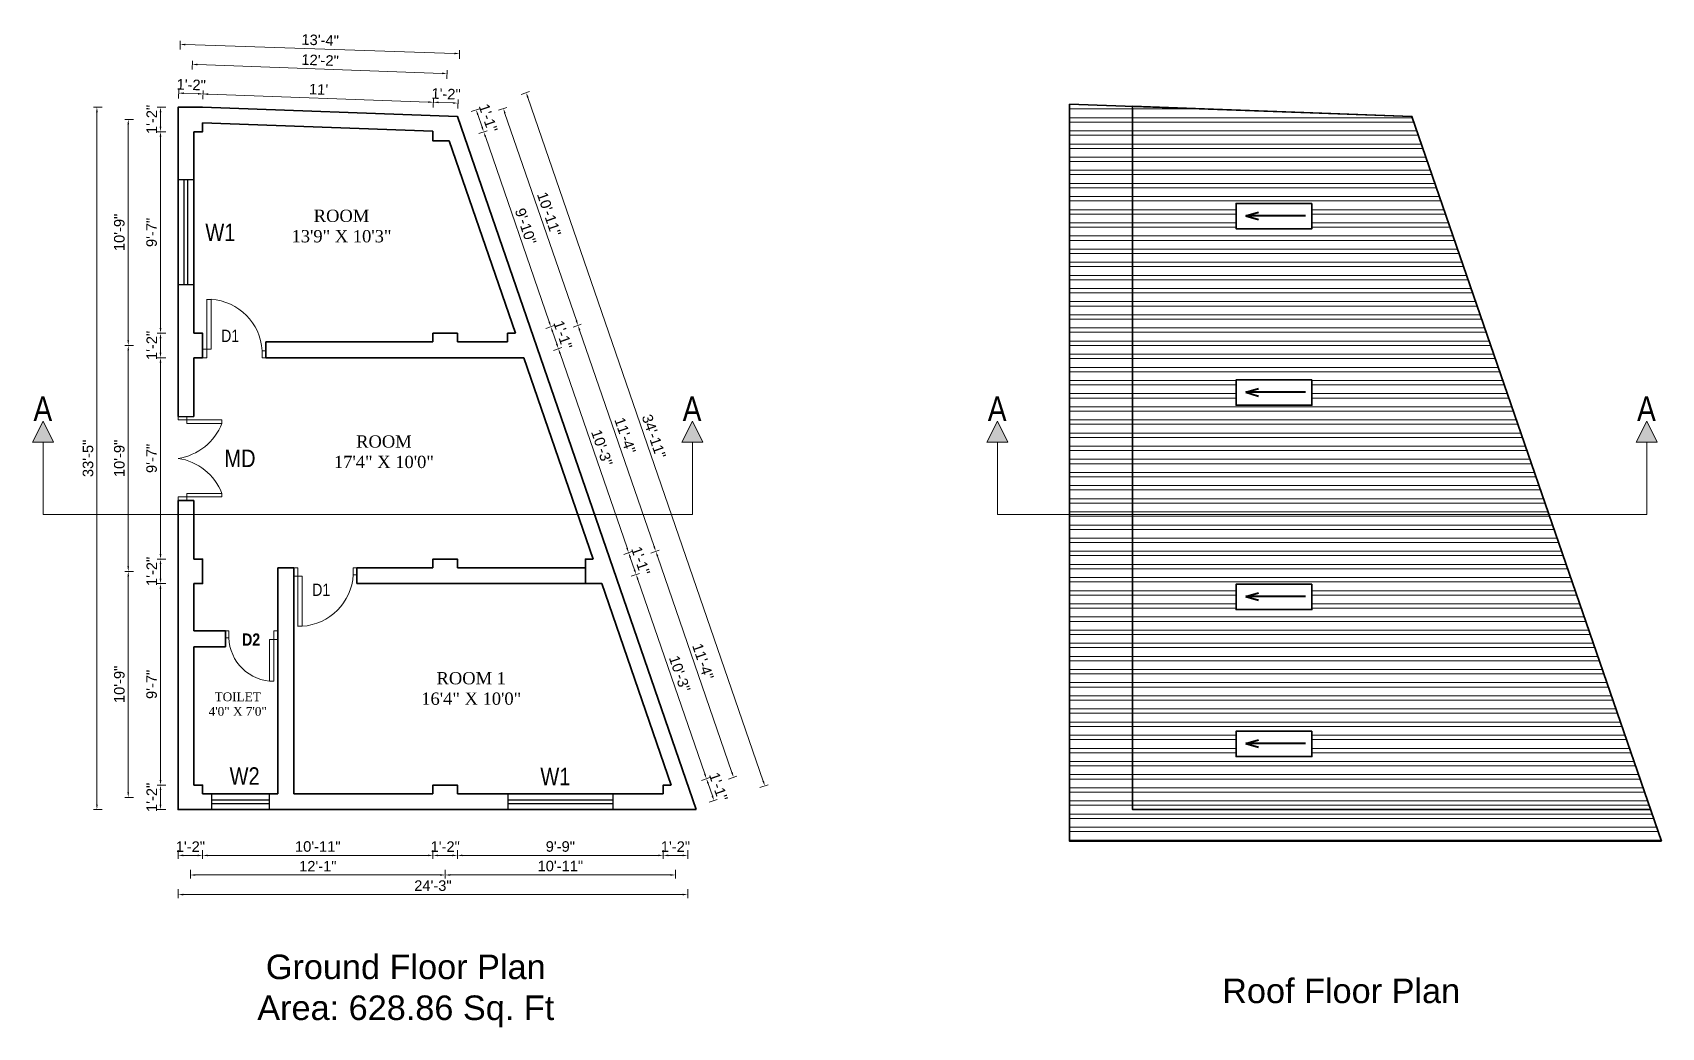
# Model space of a CAD drawing. Header units: inches. Extents: x 352731 to 371558, y -52658 to -39161.
# Drawn here: x 359930 to 360860, y -50459 to -49891 of the extents above; entities that cross this region are included whole.
import ezdxf

# ---------------------------------------------------------------- set-up
doc = ezdxf.new("R2010")
doc.units = ezdxf.units.IN
doc.header["$LTSCALE"] = 2
doc.header["$MEASUREMENT"] = 0
doc.header["$PDMODE"] = 34
doc.layers.get('0').update_dxf_attribs({"linetype": 'CONTINUOUS'})
doc.layers.get('DEFPOINTS').update_dxf_attribs({"color": 141, "linetype": 'CONTINUOUS'})
for name, color, linetype, lineweight in [('DIM_LINE', 173, 'CONTINUOUS', 20), ('dimension', 160, 'CONTINUOUS', 15), ('door', 20, 'CONTINUOUS', 35), ('steps', 253, 'CONTINUOUS', 20), ('WALL - A', 1, 'CONTINUOUS', 40)]:
    doc.layers.add(name, color=color, linetype=linetype, lineweight=lineweight)
doc.styles.add('Lettring Text', font='arial.ttf')
doc.styles.get("Standard").update_dxf_attribs({"font": 'ARIALN.TTF'})
doc.dimstyles.new('Copy of Standard', dxfattribs={"dimtxt": 6, "dimasz": 2.875, "dimexe": 2, "dimexo": 4, "dimgap": 2, "dimtad": 1, "dimdec": 0, "dimrnd": 1, "dimzin": 0, "dimdsep": 46, "dimlunit": 4, "dimtxsty": 'Lettring Text', "dimcen": 0.1, "dimclrd": 7, "dimclre": 7, "dimclrt": 7, "dimazin": 0, "dimtfac": 0.645, "dimtdec": 0, "dimtmove": 1, "dimatfit": 0, "dimfxl": 3, "dimfxlon": 1, "dimtfillclr": 256, "dimtolj": 1, "dimtzin": 0, "dimlwd": -1, "dimlwe": -1, "dimarcsym": 2})
pattern_1 = [(180, (1579.31, 0), (-4e-16, -7.5), []), (180, (1576.81, 2.5), (-4e-16, -7.5), [])]

msp = doc.modelspace()

# ---------------------------------------------------------------- texts
at = {"color": 7, "linetype": 'ByBlock', "lineweight": 5}
for s, insert, char_height, width, attachment_point in [('W1', (360028.17, -50000.45), 10, 44.1664, 1), ('A', (359940.71, -50099.13), 14, 26.5803, 3), ('A', (360311.44, -50099.13), 14, 26.5803, 3), ('A', (360485.69, -50099.13), 14, 26.5803, 3), ('A', (360856.42, -50099.13), 14, 26.5803, 3), ('MD', (360039.03, -50129.43), 10, 44.1664, 1), ('W2', (360042.01, -50310.8), 10, 44.1664, 1), ('W1', (360219.48, -50311.08), 10, 44.1664, 1), ('{\\fArial CE|b0|i0|c238|p34;Ground Floor Plan\\PArea: \\fArial CE|b0|i0|c0|p34;628.86\\fArial CE|b0|i0|c238|p34; Sq. Ft}', (360142.62, -50438.53), 14, 235.547, 5), ('{\\fArial CE|b0|i0|c0|p34;Roof\\fArial CE|b0|i0|c238|p34; Floor Plan}', (360676.76, -50438.53), 14, 235.547, 5)]:
    msp.add_mtext(s, dxfattribs=dict(at, insert=insert, char_height=char_height, width=width, attachment_point=attachment_point))
at = {"layer": 'steps', "color": 7, "ltscale": 0.3, "width": 55.268}
for s, insert, char_height, attachment_point in [('{\\fTimes New Roman|b0|i0|c0|p18;ROOM\\P13\'9" X 10\'3"}', (360105.92, -49992.47), 7, 2), ('{\\fTimes New Roman|b0|i0|c0|p18;ROOM \\P17\'4" X 10\'0"}', (360130.14, -50121.32), 7, 2), ('{\\fTechnic|b1|i0|c2|p2;D2}', (360054.33, -50241.4), 7, 8), ('{\\fTimes New Roman|b0|i0|c0|p18;ROOM 1\\P16\'4" X 10\'0"}', (360180, -50256.45), 7, 2), ('{\\fTimes New Roman|b0|i0|c0|p18;TOILET\\P4\'0" X 7\'0"}', (360046.67, -50268.07), 5, 2)]:
    msp.add_mtext(s, dxfattribs=dict(at, insert=insert, char_height=char_height, attachment_point=attachment_point))
at = {"layer": 'steps', "color": 7, "ltscale": 0.3, "char_height": 7}
for insert, attachment_point in [((360042.34, -50068), 8), ((360094.34, -50205.96), 2)]:
    msp.add_mtext_dynamic_manual_height_columns('{\\W1;D1}', width=18.6213, gutter_width=40, heights=[0], dxfattribs=dict(at, insert=insert, attachment_point=attachment_point))

# ---------------------------------------------------------------- blocks, each defined once
blk = doc.blocks.new('*D711')
at = {"layer": 'DEFPOINTS', "color": 0, "ltscale": 0.5, "transparency": 16777216}
for p in [(360012.93, -49925.92), (360012.64, -49933.97), (360026.64, -49933.97)]:
    blk.add_point(p, dxfattribs=at)
at = {"layer": 'steps', "color": 7, "ltscale": 0.5, "transparency": 16777216}
for p, q in [((360012.82, -49928.92), (360013, -49923.92)), ((360024.04, -49926.32), (360015.8, -49926.02)), ((360026.8, -49929.42), (360026.98, -49924.42))]:
    blk.add_line(p, q, dxfattribs=at)
for points in [[(360015.82, -49925.54), (360015.79, -49926.5), (360012.93, -49925.92)], [(360024.06, -49925.84), (360024.02, -49926.8), (360026.91, -49926.42)]]:
    blk.add_solid(points, dxfattribs=at)
at = {"layer": 'steps', "color": 7, "ltscale": 0.5, "transparency": 16777216, "insert": (360020.1, -49921.16), "char_height": 6, "attachment_point": 5, "rotation": 357.93787, "style": 'Lettring Text'}
blk.add_mtext('\\A1;1\'-2"', dxfattribs=at)
blk = doc.blocks.new('*D712')
at = {"layer": 'DEFPOINTS', "color": 0, "ltscale": 0.5, "transparency": 16777216}
for p in [(360026.64, -49933.97), (360158.43, -49931.16), (360158.14, -49939.2)]:
    blk.add_point(p, dxfattribs=at)
at = {"layer": 'steps', "color": 7, "ltscale": 0.5, "transparency": 16777216}
for p, q in [((360026.8, -49929.42), (360026.98, -49924.42)), ((360029.78, -49926.52), (360155.55, -49931.05)), ((360158.32, -49934.16), (360158.5, -49929.16))]:
    blk.add_line(p, q, dxfattribs=at)
for points in [[(360029.8, -49926.05), (360029.77, -49927), (360026.91, -49926.42)], [(360155.57, -49930.57), (360155.54, -49931.53), (360158.43, -49931.16)]]:
    blk.add_solid(points, dxfattribs=at)
at = {"layer": 'steps', "color": 7, "ltscale": 0.5, "transparency": 16777216, "insert": (360092.85, -49923.78), "char_height": 6, "attachment_point": 5, "rotation": 357.93787, "style": 'Lettring Text'}
blk.add_mtext("\\A1;11'", dxfattribs=at)
blk = doc.blocks.new('*D713')
at = {"layer": 'DEFPOINTS', "color": 0, "ltscale": 0.5, "transparency": 16777216}
for p in [(360172.41, -49931.66), (360158.14, -49939.2), (360172.14, -49939.2)]:
    blk.add_point(p, dxfattribs=at)
at = {"layer": 'steps', "color": 7, "ltscale": 0.5, "transparency": 16777216}
for p, q in [((360158.32, -49934.16), (360158.5, -49929.16)), ((360161.3, -49931.26), (360169.54, -49931.56)), ((360172.3, -49934.66), (360172.48, -49929.66))]:
    blk.add_line(p, q, dxfattribs=at)
for points in [[(360161.32, -49930.78), (360161.28, -49931.74), (360158.43, -49931.16)], [(360169.55, -49931.08), (360169.52, -49932.04), (360172.41, -49931.66)]]:
    blk.add_solid(points, dxfattribs=at)
at = {"layer": 'steps', "color": 7, "ltscale": 0.5, "transparency": 16777216, "insert": (360165.6, -49926.4), "char_height": 6, "attachment_point": 5, "rotation": 357.93787, "style": 'Lettring Text'}
blk.add_mtext('\\A1;1\'-2"', dxfattribs=at)
blk = doc.blocks.new('*D714')
at = {"layer": 'DEFPOINTS', "color": 0, "ltscale": 0.5, "transparency": 16777216}
for p in [(360166.27, -49914.75), (360019.64, -49940.97), (360165.14, -49946.2)]:
    blk.add_point(p, dxfattribs=at)
at = {"layer": 'steps', "color": 7, "ltscale": 0.5, "transparency": 16777216}
for p, q in [((360020.66, -49912.51), (360020.84, -49907.52)), ((360023.65, -49909.62), (360163.4, -49914.65)), ((360166.16, -49917.75), (360166.34, -49912.75))]:
    blk.add_line(p, q, dxfattribs=at)
for points in [[(360023.66, -49909.14), (360023.63, -49910.1), (360020.77, -49909.51)], [(360163.41, -49914.17), (360163.38, -49915.13), (360166.27, -49914.75)]]:
    blk.add_solid(points, dxfattribs=at)
at = {"layer": 'steps', "color": 7, "ltscale": 0.5, "transparency": 16777216, "insert": (360093.7, -49907.13), "char_height": 6, "attachment_point": 5, "rotation": 357.93787, "style": 'Lettring Text'}
blk.add_mtext('\\A1;12\'-2"', dxfattribs=at)
blk = doc.blocks.new('*D715')
at = {"layer": 'DEFPOINTS', "color": 0, "ltscale": 0.5, "transparency": 16777216}
for p in [(360173.31, -49903.37), (360012.64, -49933.97), (360172.14, -49939.2)]:
    blk.add_point(p, dxfattribs=at)
at = {"layer": 'steps', "color": 7, "ltscale": 0.5, "transparency": 16777216}
for p, q in [((360013.72, -49901.13), (360013.88, -49896.14)), ((360016.69, -49898.23), (360170.44, -49903.28)), ((360173.22, -49906.37), (360173.38, -49901.37))]:
    blk.add_line(p, q, dxfattribs=at)
for points in [[(360016.71, -49897.75), (360016.67, -49898.71), (360013.82, -49898.13)], [(360170.46, -49902.8), (360170.43, -49903.76), (360173.31, -49903.37)]]:
    blk.add_solid(points, dxfattribs=at)
at = {"layer": 'steps', "color": 7, "ltscale": 0.5, "transparency": 16777216, "insert": (360093.73, -49895.69), "char_height": 6, "attachment_point": 5, "rotation": 358.11874, "style": 'Lettring Text'}
blk.add_mtext('\\A1;13\'-4"', dxfattribs=at)
blk = doc.blocks.new('*D716')
at = {"layer": 'DEFPOINTS', "color": 0, "ltscale": 0.5, "transparency": 16777216}
for p in [(360158.14, -50334.98), (360172.14, -50334.98), (360158.14, -50361.13)]:
    blk.add_point(p, dxfattribs=at)
at = {"layer": 'steps', "color": 7, "ltscale": 0.5, "transparency": 16777216}
for p, q in [((360158.14, -50358.13), (360158.14, -50363.13)), ((360169.26, -50361.13), (360161.01, -50361.13)), ((360172.14, -50358.13), (360172.14, -50363.13))]:
    blk.add_line(p, q, dxfattribs=at)
for points in [[(360161.01, -50360.65), (360161.01, -50361.6), (360158.14, -50361.13)], [(360169.26, -50360.65), (360169.26, -50361.6), (360172.14, -50361.13)]]:
    blk.add_solid(points, dxfattribs=at)
at = {"layer": 'steps', "color": 7, "ltscale": 0.5, "transparency": 16777216, "insert": (360165.14, -50356.11), "char_height": 6, "attachment_point": 5, "style": 'Lettring Text'}
blk.add_mtext('\\A1;1\'-2"', dxfattribs=at)
blk = doc.blocks.new('*D717')
at = {"layer": 'DEFPOINTS', "color": 0, "ltscale": 0.5, "transparency": 16777216}
for p in [(360026.64, -50334.98), (360158.14, -50334.98), (360026.64, -50361.13)]:
    blk.add_point(p, dxfattribs=at)
at = {"layer": 'steps', "color": 7, "ltscale": 0.5, "transparency": 16777216}
for p, q in [((360026.64, -50358.13), (360026.64, -50363.13)), ((360155.26, -50361.13), (360029.52, -50361.13)), ((360158.14, -50358.13), (360158.14, -50363.13))]:
    blk.add_line(p, q, dxfattribs=at)
for points in [[(360029.52, -50360.65), (360029.52, -50361.6), (360026.64, -50361.13)], [(360155.26, -50360.65), (360155.26, -50361.6), (360158.14, -50361.13)]]:
    blk.add_solid(points, dxfattribs=at)
at = {"layer": 'steps', "color": 7, "ltscale": 0.5, "transparency": 16777216, "insert": (360092.39, -50356.06), "char_height": 6, "attachment_point": 5, "style": 'Lettring Text'}
blk.add_mtext('\\A1;10\'-11"', dxfattribs=at)
blk = doc.blocks.new('*D718')
at = {"layer": 'DEFPOINTS', "color": 0, "ltscale": 0.5, "transparency": 16777216}
for p in [(360012.64, -50334.98), (360026.64, -50334.98), (360012.64, -50361.13)]:
    blk.add_point(p, dxfattribs=at)
at = {"layer": 'steps', "color": 7, "ltscale": 0.5, "transparency": 16777216}
for p, q in [((360012.64, -50358.13), (360012.64, -50363.13)), ((360023.77, -50361.13), (360015.52, -50361.13)), ((360026.64, -50358.13), (360026.64, -50363.13))]:
    blk.add_line(p, q, dxfattribs=at)
for points in [[(360015.52, -50360.65), (360015.52, -50361.6), (360012.64, -50361.13)], [(360023.77, -50360.65), (360023.77, -50361.6), (360026.64, -50361.13)]]:
    blk.add_solid(points, dxfattribs=at)
at = {"layer": 'steps', "color": 7, "ltscale": 0.5, "transparency": 16777216, "insert": (360019.64, -50356.11), "char_height": 6, "attachment_point": 5, "style": 'Lettring Text'}
blk.add_mtext('\\A1;1\'-2"', dxfattribs=at)
blk = doc.blocks.new('*D719')
at = {"layer": 'DEFPOINTS', "color": 0, "ltscale": 0.5, "transparency": 16777216}
for p in [(360019.64, -50327.98), (360165.14, -50327.98), (360019.64, -50372.29)]:
    blk.add_point(p, dxfattribs=at)
at = {"layer": 'steps', "color": 7, "ltscale": 0.5, "transparency": 16777216}
for p, q in [((360019.64, -50369.29), (360019.64, -50374.29)), ((360162.26, -50372.29), (360022.52, -50372.29)), ((360165.14, -50369.29), (360165.14, -50374.29))]:
    blk.add_line(p, q, dxfattribs=at)
for points in [[(360022.52, -50371.81), (360022.52, -50372.77), (360019.64, -50372.29)], [(360162.26, -50371.81), (360162.26, -50372.77), (360165.14, -50372.29)]]:
    blk.add_solid(points, dxfattribs=at)
at = {"layer": 'steps', "color": 7, "ltscale": 0.5, "transparency": 16777216, "insert": (360092.39, -50367.28), "char_height": 6, "attachment_point": 5, "style": 'Lettring Text'}
blk.add_mtext('\\A1;12\'-1"', dxfattribs=at)
blk = doc.blocks.new('*D720')
at = {"layer": 'DEFPOINTS', "color": 0, "ltscale": 0.5, "transparency": 16777216}
for p in [(360012.64, -50334.98), (360303.62, -50334.98), (360012.64, -50383.47)]:
    blk.add_point(p, dxfattribs=at)
at = {"layer": 'steps', "color": 7, "ltscale": 0.5, "transparency": 16777216}
for p, q in [((360012.64, -50380.47), (360012.64, -50385.47)), ((360300.75, -50383.47), (360015.52, -50383.47)), ((360303.62, -50380.47), (360303.62, -50385.47))]:
    blk.add_line(p, q, dxfattribs=at)
for points in [[(360015.52, -50382.99), (360015.52, -50383.95), (360012.64, -50383.47)], [(360300.75, -50382.99), (360300.75, -50383.95), (360303.62, -50383.47)]]:
    blk.add_solid(points, dxfattribs=at)
at = {"layer": 'steps', "color": 7, "ltscale": 0.5, "transparency": 16777216, "insert": (360158.13, -50378.4), "char_height": 6, "attachment_point": 5, "style": 'Lettring Text'}
blk.add_mtext('\\A1;24\'-3"', dxfattribs=at)
blk = doc.blocks.new('*D721')
at = {"layer": 'DEFPOINTS', "color": 0, "ltscale": 0.5, "transparency": 16777216}
for p in [(360165.14, -49946.2), (360240.97, -50058.54), (360207.77, -50069.98)]:
    blk.add_point(p, dxfattribs=at)
at = {"layer": 'steps', "color": 7, "ltscale": 0.5, "transparency": 16777216}
for p, q in [((360195.51, -49935.74), (360200.24, -49934.12)), ((360199.28, -49937.49), (360240.04, -50055.82)), ((360238.14, -50059.52), (360242.87, -50057.89))]:
    blk.add_line(p, q, dxfattribs=at)
for points in [[(360199.73, -49937.33), (360198.83, -49937.64), (360198.35, -49934.77)], [(360240.49, -50055.66), (360239.58, -50055.98), (360240.97, -50058.54)]]:
    blk.add_solid(points, dxfattribs=at)
at = {"layer": 'steps', "color": 7, "ltscale": 0.5, "transparency": 16777216, "insert": (360224.45, -49995), "char_height": 6, "attachment_point": 5, "rotation": 289.00436, "style": 'Lettring Text'}
blk.add_mtext('\\A1;10\'-11"', dxfattribs=at)
blk = doc.blocks.new('*D687')
at = {"layer": 'DEFPOINTS', "color": 0, "ltscale": 0.5, "transparency": 16777216}
for p in [(360165.14, -50327.98), (360296.62, -50327.98), (360296.62, -50372.29)]:
    blk.add_point(p, dxfattribs=at)
at = {"layer": 'steps', "color": 7, "ltscale": 0.5, "transparency": 16777216}
for p, q in [((360165.14, -50369.29), (360165.14, -50374.29)), ((360168.01, -50372.29), (360293.75, -50372.29)), ((360296.62, -50369.29), (360296.62, -50374.29))]:
    blk.add_line(p, q, dxfattribs=at)
for points in [[(360168.01, -50371.81), (360168.01, -50372.77), (360165.14, -50372.29)], [(360293.75, -50371.81), (360293.75, -50372.77), (360296.62, -50372.29)]]:
    blk.add_solid(points, dxfattribs=at)
at = {"layer": 'steps', "color": 7, "ltscale": 0.5, "transparency": 16777216, "insert": (360230.88, -50367.23), "char_height": 6, "attachment_point": 5, "style": 'Lettring Text'}
blk.add_mtext('\\A1;10\'-11"', dxfattribs=at)
blk = doc.blocks.new('*D688')
at = {"layer": 'DEFPOINTS', "color": 0, "ltscale": 0.5, "transparency": 16777216}
for p in [(360172.14, -50334.98), (360289.62, -50334.98), (360289.62, -50361.13)]:
    blk.add_point(p, dxfattribs=at)
at = {"layer": 'steps', "color": 7, "ltscale": 0.5, "transparency": 16777216}
for p, q in [((360172.14, -50358.13), (360172.14, -50363.13)), ((360175.01, -50361.13), (360286.75, -50361.13)), ((360289.62, -50358.13), (360289.62, -50363.13))]:
    blk.add_line(p, q, dxfattribs=at)
for points in [[(360175.01, -50360.65), (360175.01, -50361.6), (360172.14, -50361.13)], [(360286.75, -50360.65), (360286.75, -50361.6), (360289.62, -50361.13)]]:
    blk.add_solid(points, dxfattribs=at)
at = {"layer": 'steps', "color": 7, "ltscale": 0.5, "transparency": 16777216, "insert": (360230.88, -50356.06), "char_height": 6, "attachment_point": 5, "style": 'Lettring Text'}
blk.add_mtext('\\A1;9\'-9"', dxfattribs=at)
blk = doc.blocks.new('*D689')
at = {"layer": 'DEFPOINTS', "color": 0, "ltscale": 0.5, "transparency": 16777216}
for p in [(360289.62, -50334.98), (360303.62, -50334.98), (360303.62, -50361.13)]:
    blk.add_point(p, dxfattribs=at)
at = {"layer": 'steps', "color": 7, "ltscale": 0.5, "transparency": 16777216}
for p, q in [((360289.62, -50358.13), (360289.62, -50363.13)), ((360292.5, -50361.13), (360300.75, -50361.13)), ((360303.62, -50358.13), (360303.62, -50363.13))]:
    blk.add_line(p, q, dxfattribs=at)
for points in [[(360292.5, -50360.65), (360292.5, -50361.6), (360289.62, -50361.13)], [(360300.75, -50360.65), (360300.75, -50361.6), (360303.62, -50361.13)]]:
    blk.add_solid(points, dxfattribs=at)
at = {"layer": 'steps', "color": 7, "ltscale": 0.5, "transparency": 16777216, "insert": (360296.62, -50356.11), "char_height": 6, "attachment_point": 5, "style": 'Lettring Text'}
blk.add_mtext('\\A1;1\'-2"', dxfattribs=at)
blk = doc.blocks.new('*D690')
at = {"layer": 'DEFPOINTS', "color": 0, "ltscale": 0.5, "transparency": 16777216}
for p in [(360012.64, -49933.97), (360002.58, -49947.97), (360012.64, -49947.97)]:
    blk.add_point(p, dxfattribs=at)
at = {"layer": 'steps', "color": 7, "ltscale": 0.5, "transparency": 16777216}
for p, q in [((360005.58, -49933.97), (360000.58, -49933.97)), ((360002.58, -49936.84), (360002.58, -49945.09)), ((360005.58, -49947.97), (360000.58, -49947.97))]:
    blk.add_line(p, q, dxfattribs=at)
for points in [[(360002.1, -49936.84), (360003.06, -49936.84), (360002.58, -49933.97)], [(360002.1, -49945.09), (360003.06, -49945.09), (360002.58, -49947.97)]]:
    blk.add_solid(points, dxfattribs=at)
at = {"layer": 'steps', "color": 7, "ltscale": 0.5, "transparency": 16777216, "insert": (359997.57, -49940.97), "char_height": 6, "attachment_point": 5, "rotation": 90, "style": 'Lettring Text'}
blk.add_mtext('\\A1;1\'-2"', dxfattribs=at)
blk = doc.blocks.new('*D691')
at = {"layer": 'DEFPOINTS', "color": 0, "ltscale": 0.5, "transparency": 16777216}
for p in [(360012.64, -49947.97), (360002.58, -50062.98), (360012.64, -50062.98)]:
    blk.add_point(p, dxfattribs=at)
at = {"layer": 'steps', "color": 7, "ltscale": 0.5, "transparency": 16777216}
for p, q in [((360005.58, -49947.97), (360000.58, -49947.97)), ((360002.58, -49950.84), (360002.58, -50060.1)), ((360005.58, -50062.98), (360000.58, -50062.98))]:
    blk.add_line(p, q, dxfattribs=at)
for points in [[(360002.1, -49950.84), (360003.06, -49950.84), (360002.58, -49947.97)], [(360002.1, -50060.1), (360003.06, -50060.1), (360002.58, -50062.98)]]:
    blk.add_solid(points, dxfattribs=at)
at = {"layer": 'steps', "color": 7, "ltscale": 0.5, "transparency": 16777216, "insert": (359997.51, -50005.47), "char_height": 6, "attachment_point": 5, "rotation": 90, "style": 'Lettring Text'}
blk.add_mtext('\\A1;9\'-7"', dxfattribs=at)
blk = doc.blocks.new('*D692')
at = {"layer": 'DEFPOINTS', "color": 0, "ltscale": 0.5, "transparency": 16777216}
for p in [(360012.64, -50062.98), (360002.58, -50076.98), (360012.64, -50076.98)]:
    blk.add_point(p, dxfattribs=at)
at = {"layer": 'steps', "color": 7, "ltscale": 0.5, "transparency": 16777216}
for p, q in [((360005.58, -50062.98), (360000.58, -50062.98)), ((360002.58, -50065.85), (360002.58, -50074.1)), ((360005.58, -50076.98), (360000.58, -50076.98))]:
    blk.add_line(p, q, dxfattribs=at)
for points in [[(360002.1, -50065.85), (360003.06, -50065.85), (360002.58, -50062.98)], [(360002.1, -50074.1), (360003.06, -50074.1), (360002.58, -50076.98)]]:
    blk.add_solid(points, dxfattribs=at)
at = {"layer": 'steps', "color": 7, "ltscale": 0.5, "transparency": 16777216, "insert": (359997.57, -50069.98), "char_height": 6, "attachment_point": 5, "rotation": 90, "style": 'Lettring Text'}
blk.add_mtext('\\A1;1\'-2"', dxfattribs=at)
blk = doc.blocks.new('*D693')
at = {"layer": 'DEFPOINTS', "color": 0, "ltscale": 0.5, "transparency": 16777216}
for p in [(360012.64, -50076.98), (360002.58, -50191.98), (360012.64, -50191.98)]:
    blk.add_point(p, dxfattribs=at)
at = {"layer": 'steps', "color": 7, "ltscale": 0.5, "transparency": 16777216}
for p, q in [((360005.58, -50076.98), (360000.58, -50076.98)), ((360002.58, -50079.85), (360002.58, -50189.1)), ((360005.58, -50191.98), (360000.58, -50191.98))]:
    blk.add_line(p, q, dxfattribs=at)
for points in [[(360002.1, -50079.85), (360003.06, -50079.85), (360002.58, -50076.98)], [(360002.1, -50189.1), (360003.06, -50189.1), (360002.58, -50191.98)]]:
    blk.add_solid(points, dxfattribs=at)
at = {"layer": 'steps', "color": 7, "ltscale": 0.5, "transparency": 16777216, "insert": (359997.51, -50134.48), "char_height": 6, "attachment_point": 5, "rotation": 90, "style": 'Lettring Text'}
blk.add_mtext('\\A1;9\'-7"', dxfattribs=at)
blk = doc.blocks.new('*D694')
at = {"layer": 'DEFPOINTS', "color": 0, "ltscale": 0.5, "transparency": 16777216}
for p in [(360012.64, -50191.98), (360002.58, -50205.98), (360012.64, -50205.98)]:
    blk.add_point(p, dxfattribs=at)
at = {"layer": 'steps', "color": 7, "ltscale": 0.5, "transparency": 16777216}
for p, q in [((360005.58, -50191.98), (360000.58, -50191.98)), ((360002.58, -50194.85), (360002.58, -50203.1)), ((360005.58, -50205.98), (360000.58, -50205.98))]:
    blk.add_line(p, q, dxfattribs=at)
for points in [[(360002.1, -50194.85), (360003.06, -50194.85), (360002.58, -50191.98)], [(360002.1, -50203.1), (360003.06, -50203.1), (360002.58, -50205.98)]]:
    blk.add_solid(points, dxfattribs=at)
at = {"layer": 'steps', "color": 7, "ltscale": 0.5, "transparency": 16777216, "insert": (359997.57, -50198.98), "char_height": 6, "attachment_point": 5, "rotation": 90, "style": 'Lettring Text'}
blk.add_mtext('\\A1;1\'-2"', dxfattribs=at)
blk = doc.blocks.new('*D695')
at = {"layer": 'DEFPOINTS', "color": 0, "ltscale": 0.5, "transparency": 16777216}
for p in [(360012.64, -50205.98), (360002.58, -50320.98), (360012.64, -50320.98)]:
    blk.add_point(p, dxfattribs=at)
at = {"layer": 'steps', "color": 7, "ltscale": 0.5, "transparency": 16777216}
for p, q in [((360005.58, -50205.98), (360000.58, -50205.98)), ((360002.58, -50208.85), (360002.58, -50318.1)), ((360005.58, -50320.98), (360000.58, -50320.98))]:
    blk.add_line(p, q, dxfattribs=at)
for points in [[(360002.1, -50208.85), (360003.06, -50208.85), (360002.58, -50205.98)], [(360002.1, -50318.1), (360003.06, -50318.1), (360002.58, -50320.98)]]:
    blk.add_solid(points, dxfattribs=at)
at = {"layer": 'steps', "color": 7, "ltscale": 0.5, "transparency": 16777216, "insert": (359997.51, -50263.48), "char_height": 6, "attachment_point": 5, "rotation": 90, "style": 'Lettring Text'}
blk.add_mtext('\\A1;9\'-7"', dxfattribs=at)
blk = doc.blocks.new('*D696')
at = {"layer": 'DEFPOINTS', "color": 0, "ltscale": 0.5, "transparency": 16777216}
for p in [(360012.64, -50320.98), (360002.58, -50334.98), (360012.64, -50334.98)]:
    blk.add_point(p, dxfattribs=at)
at = {"layer": 'steps', "color": 7, "ltscale": 0.5, "transparency": 16777216}
for p, q in [((360005.58, -50320.98), (360000.58, -50320.98)), ((360002.58, -50323.85), (360002.58, -50332.1)), ((360005.58, -50334.98), (360000.58, -50334.98))]:
    blk.add_line(p, q, dxfattribs=at)
for points in [[(360002.1, -50323.85), (360003.06, -50323.85), (360002.58, -50320.98)], [(360002.1, -50332.1), (360003.06, -50332.1), (360002.58, -50334.98)]]:
    blk.add_solid(points, dxfattribs=at)
at = {"layer": 'steps', "color": 7, "ltscale": 0.5, "transparency": 16777216, "insert": (359997.57, -50327.98), "char_height": 6, "attachment_point": 5, "rotation": 90, "style": 'Lettring Text'}
blk.add_mtext('\\A1;1\'-2"', dxfattribs=at)
blk = doc.blocks.new('*D697')
at = {"layer": 'DEFPOINTS', "color": 0, "ltscale": 0.5, "transparency": 16777216}
for p in [(360019.64, -49940.97), (359984.15, -50069.98), (360019.64, -50069.98)]:
    blk.add_point(p, dxfattribs=at)
at = {"layer": 'steps', "color": 7, "ltscale": 0.5, "transparency": 16777216}
for p, q in [((359987.15, -49940.97), (359982.15, -49940.97)), ((359984.15, -49943.84), (359984.15, -50067.1)), ((359987.15, -50069.98), (359982.15, -50069.98))]:
    blk.add_line(p, q, dxfattribs=at)
for points in [[(359983.67, -49943.84), (359984.62, -49943.84), (359984.15, -49940.97)], [(359983.67, -50067.1), (359984.62, -50067.1), (359984.15, -50069.98)]]:
    blk.add_solid(points, dxfattribs=at)
at = {"layer": 'steps', "color": 7, "ltscale": 0.5, "transparency": 16777216, "insert": (359979.08, -50005.47), "char_height": 6, "attachment_point": 5, "rotation": 90, "style": 'Lettring Text'}
blk.add_mtext('\\A1;10\'-9"', dxfattribs=at)
blk = doc.blocks.new('*D698')
at = {"layer": 'DEFPOINTS', "color": 0, "ltscale": 0.5, "transparency": 16777216}
for p in [(360019.64, -50069.98), (359984.15, -50198.98), (360019.64, -50198.98)]:
    blk.add_point(p, dxfattribs=at)
at = {"layer": 'steps', "color": 7, "ltscale": 0.5, "transparency": 16777216}
for p, q in [((359987.15, -50069.98), (359982.15, -50069.98)), ((359984.15, -50072.85), (359984.15, -50196.1)), ((359987.15, -50198.98), (359982.15, -50198.98))]:
    blk.add_line(p, q, dxfattribs=at)
for points in [[(359983.67, -50072.85), (359984.62, -50072.85), (359984.15, -50069.98)], [(359983.67, -50196.1), (359984.62, -50196.1), (359984.15, -50198.98)]]:
    blk.add_solid(points, dxfattribs=at)
at = {"layer": 'steps', "color": 7, "ltscale": 0.5, "transparency": 16777216, "insert": (359979.08, -50134.48), "char_height": 6, "attachment_point": 5, "rotation": 90, "style": 'Lettring Text'}
blk.add_mtext('\\A1;10\'-9"', dxfattribs=at)
blk = doc.blocks.new('*D699')
at = {"layer": 'DEFPOINTS', "color": 0, "ltscale": 0.5, "transparency": 16777216}
for p in [(360019.64, -50198.98), (359984.15, -50327.98), (360019.64, -50327.98)]:
    blk.add_point(p, dxfattribs=at)
at = {"layer": 'steps', "color": 7, "ltscale": 0.5, "transparency": 16777216}
for p, q in [((359987.15, -50198.98), (359982.15, -50198.98)), ((359984.15, -50201.85), (359984.15, -50325.1)), ((359987.15, -50327.98), (359982.15, -50327.98))]:
    blk.add_line(p, q, dxfattribs=at)
for points in [[(359983.67, -50201.85), (359984.62, -50201.85), (359984.15, -50198.98)], [(359983.67, -50325.1), (359984.62, -50325.1), (359984.15, -50327.98)]]:
    blk.add_solid(points, dxfattribs=at)
at = {"layer": 'steps', "color": 7, "ltscale": 0.5, "transparency": 16777216, "insert": (359979.08, -50263.48), "char_height": 6, "attachment_point": 5, "rotation": 90, "style": 'Lettring Text'}
blk.add_mtext('\\A1;10\'-9"', dxfattribs=at)
blk = doc.blocks.new('*D700')
at = {"layer": 'DEFPOINTS', "color": 0, "ltscale": 0.5, "transparency": 16777216}
for p in [(359966.26, -49933.97), (360012.64, -49933.97), (360012.64, -50334.98)]:
    blk.add_point(p, dxfattribs=at)
at = {"layer": 'steps', "color": 7, "ltscale": 0.5, "transparency": 16777216}
for p, q in [((359969.26, -49933.97), (359964.26, -49933.97)), ((359966.26, -50332.1), (359966.26, -49936.84)), ((359969.26, -50334.98), (359964.26, -50334.98))]:
    blk.add_line(p, q, dxfattribs=at)
for points in [[(359965.78, -49936.84), (359966.74, -49936.84), (359966.26, -49933.97)], [(359965.78, -50332.1), (359966.74, -50332.1), (359966.26, -50334.98)]]:
    blk.add_solid(points, dxfattribs=at)
at = {"layer": 'steps', "color": 7, "ltscale": 0.5, "transparency": 16777216, "insert": (359961.19, -50134.47), "char_height": 6, "attachment_point": 5, "rotation": 90, "style": 'Lettring Text'}
blk.add_mtext('\\A1;33\'-5"', dxfattribs=at)
blk = doc.blocks.new('*D701')
at = {"layer": 'DEFPOINTS', "color": 0, "ltscale": 0.5, "transparency": 16777216}
for p in [(360172.14, -49953.2), (360214.77, -50062.98), (360225.45, -50059.3)]:
    blk.add_point(p, dxfattribs=at)
at = {"layer": 'steps', "color": 7, "ltscale": 0.5, "transparency": 16777216}
for p, q in [((360184.3, -49949.02), (360189.03, -49947.39)), ((360188.07, -49950.76), (360224.52, -50056.58)), ((360222.62, -50060.27), (360227.34, -50058.64))]:
    blk.add_line(p, q, dxfattribs=at)
for points in [[(360188.52, -49950.6), (360187.62, -49950.91), (360187.13, -49948.04)], [(360224.97, -50056.42), (360224.06, -50056.73), (360225.45, -50059.3)]]:
    blk.add_solid(points, dxfattribs=at)
at = {"layer": 'steps', "color": 7, "ltscale": 0.5, "transparency": 16777216, "insert": (360211.08, -50002.02), "char_height": 6, "attachment_point": 5, "rotation": 289.00436, "style": 'Lettring Text'}
blk.add_mtext('\\A1;9\'-10"', dxfattribs=at)
blk = doc.blocks.new('*D702')
at = {"layer": 'DEFPOINTS', "color": 0, "ltscale": 0.5, "transparency": 16777216}
for p in [(360214.77, -50062.98), (360214.77, -50076.98), (360229.76, -50071.81)]:
    blk.add_point(p, dxfattribs=at)
at = {"layer": 'steps', "color": 7, "ltscale": 0.5, "transparency": 16777216}
for p, q in [((360222.62, -50060.27), (360227.34, -50058.64)), ((360226.39, -50062.01), (360228.83, -50069.09)), ((360226.93, -50072.79), (360231.65, -50071.16))]:
    blk.add_line(p, q, dxfattribs=at)
for points in [[(360226.84, -50061.86), (360225.94, -50062.17), (360225.45, -50059.3)], [(360229.28, -50068.94), (360228.37, -50069.25), (360229.76, -50071.81)]]:
    blk.add_solid(points, dxfattribs=at)
at = {"layer": 'steps', "color": 7, "ltscale": 0.5, "transparency": 16777216, "insert": (360232.35, -50063.92), "char_height": 6, "attachment_point": 5, "rotation": 289.00436, "style": 'Lettring Text'}
blk.add_mtext('\\A1;1\'-1"', dxfattribs=at)
blk = doc.blocks.new('*D703')
at = {"layer": 'DEFPOINTS', "color": 0, "ltscale": 0.5, "transparency": 16777216}
for p in [(360214.77, -50076.98), (360269.88, -50188.3), (360259.2, -50191.98)]:
    blk.add_point(p, dxfattribs=at)
at = {"layer": 'steps', "color": 7, "ltscale": 0.5, "transparency": 16777216}
for p, q in [((360226.93, -50072.79), (360231.65, -50071.16)), ((360230.7, -50074.53), (360268.95, -50185.58)), ((360267.05, -50189.27), (360271.77, -50187.64))]:
    blk.add_line(p, q, dxfattribs=at)
for points in [[(360231.15, -50074.37), (360230.25, -50074.69), (360229.76, -50071.81)], [(360269.4, -50185.42), (360268.49, -50185.73), (360269.88, -50188.3)]]:
    blk.add_solid(points, dxfattribs=at)
at = {"layer": 'steps', "color": 7, "ltscale": 0.5, "transparency": 16777216, "insert": (360254.61, -50128.4), "char_height": 6, "attachment_point": 5, "rotation": 289.00436, "style": 'Lettring Text'}
blk.add_mtext('\\A1;10\'-3"', dxfattribs=at)
blk = doc.blocks.new('*D704')
at = {"layer": 'DEFPOINTS', "color": 0, "ltscale": 0.5, "transparency": 16777216}
for p in [(360259.2, -50191.98), (360259.2, -50205.98), (360274.19, -50200.81)]:
    blk.add_point(p, dxfattribs=at)
at = {"layer": 'steps', "color": 7, "ltscale": 0.5, "transparency": 16777216}
for p, q in [((360267.05, -50189.27), (360271.77, -50187.64)), ((360270.82, -50191.01), (360273.26, -50198.09)), ((360271.36, -50201.79), (360276.08, -50200.16))]:
    blk.add_line(p, q, dxfattribs=at)
for points in [[(360271.27, -50190.86), (360270.37, -50191.17), (360269.88, -50188.3)], [(360273.71, -50197.94), (360272.8, -50198.25), (360274.19, -50200.81)]]:
    blk.add_solid(points, dxfattribs=at)
at = {"layer": 'steps', "color": 7, "ltscale": 0.5, "transparency": 16777216, "insert": (360276.78, -50192.92), "char_height": 6, "attachment_point": 5, "rotation": 289.00436, "style": 'Lettring Text'}
blk.add_mtext('\\A1;1\'-1"', dxfattribs=at)
blk = doc.blocks.new('*D705')
at = {"layer": 'DEFPOINTS', "color": 0, "ltscale": 0.5, "transparency": 16777216}
for p in [(360259.2, -50205.98), (360314.31, -50317.3), (360303.62, -50320.98)]:
    blk.add_point(p, dxfattribs=at)
at = {"layer": 'steps', "color": 7, "ltscale": 0.5, "transparency": 16777216}
for p, q in [((360271.36, -50201.79), (360276.08, -50200.16)), ((360275.13, -50203.53), (360313.38, -50314.58)), ((360311.47, -50318.27), (360316.2, -50316.64))]:
    blk.add_line(p, q, dxfattribs=at)
for points in [[(360275.58, -50203.37), (360274.68, -50203.69), (360274.19, -50200.81)], [(360313.83, -50314.42), (360312.92, -50314.73), (360314.31, -50317.3)]]:
    blk.add_solid(points, dxfattribs=at)
at = {"layer": 'steps', "color": 7, "ltscale": 0.5, "transparency": 16777216, "insert": (360299.04, -50257.4), "char_height": 6, "attachment_point": 5, "rotation": 289.00436, "style": 'Lettring Text'}
blk.add_mtext('\\A1;10\'-3"', dxfattribs=at)
blk = doc.blocks.new('*D706')
at = {"layer": 'DEFPOINTS', "color": 0, "ltscale": 0.5, "transparency": 16777216}
for p in [(360303.62, -50320.98), (360303.62, -50334.98), (360318.62, -50329.81)]:
    blk.add_point(p, dxfattribs=at)
at = {"layer": 'steps', "color": 7, "ltscale": 0.5, "transparency": 16777216}
for p, q in [((360311.47, -50318.27), (360316.2, -50316.64)), ((360315.25, -50320.01), (360317.69, -50327.09)), ((360315.79, -50330.79), (360320.51, -50329.16))]:
    blk.add_line(p, q, dxfattribs=at)
for points in [[(360315.7, -50319.86), (360314.79, -50320.17), (360314.31, -50317.3)], [(360318.14, -50326.94), (360317.23, -50327.25), (360318.62, -50329.81)]]:
    blk.add_solid(points, dxfattribs=at)
at = {"layer": 'steps', "color": 7, "ltscale": 0.5, "transparency": 16777216, "insert": (360321.21, -50321.92), "char_height": 6, "attachment_point": 5, "rotation": 289.00436, "style": 'Lettring Text'}
blk.add_mtext('\\A1;1\'-1"', dxfattribs=at)
blk = doc.blocks.new('*D707')
at = {"layer": 'DEFPOINTS', "color": 0, "ltscale": 0.5, "transparency": 16777216}
for p in [(360182.82, -49935.52), (360172.14, -49939.2), (360172.14, -49953.2)]:
    blk.add_point(p, dxfattribs=at)
at = {"layer": 'steps', "color": 7, "ltscale": 0.5, "transparency": 16777216}
for p, q in [((360179.99, -49936.5), (360184.72, -49934.87)), ((360186.2, -49945.32), (360183.76, -49938.24)), ((360184.3, -49949.02), (360189.03, -49947.39))]:
    blk.add_line(p, q, dxfattribs=at)
for points in [[(360184.21, -49938.09), (360183.31, -49938.4), (360182.82, -49935.52)], [(360186.65, -49945.16), (360185.75, -49945.48), (360187.13, -49948.04)]]:
    blk.add_solid(points, dxfattribs=at)
at = {"layer": 'steps', "color": 7, "ltscale": 0.5, "transparency": 16777216, "insert": (360189.72, -49940.15), "char_height": 6, "attachment_point": 5, "rotation": 289.00436, "style": 'Lettring Text'}
blk.add_mtext('\\A1;1\'-1"', dxfattribs=at)
blk = doc.blocks.new('*D708')
at = {"layer": 'DEFPOINTS', "color": 0, "ltscale": 0.5, "transparency": 16777216}
for p in [(360207.77, -50069.98), (360285.4, -50187.54), (360252.2, -50198.98)]:
    blk.add_point(p, dxfattribs=at)
at = {"layer": 'steps', "color": 7, "ltscale": 0.5, "transparency": 16777216}
for p, q in [((360238.14, -50059.52), (360242.87, -50057.89)), ((360241.91, -50061.26), (360284.47, -50184.82)), ((360282.57, -50188.52), (360287.29, -50186.89))]:
    blk.add_line(p, q, dxfattribs=at)
for points in [[(360242.36, -50061.1), (360241.46, -50061.41), (360240.97, -50058.54)], [(360284.92, -50184.66), (360284.01, -50184.98), (360285.4, -50187.54)]]:
    blk.add_solid(points, dxfattribs=at)
at = {"layer": 'steps', "color": 7, "ltscale": 0.5, "transparency": 16777216, "insert": (360267.93, -50121.41), "char_height": 6, "attachment_point": 5, "rotation": 289.00436, "style": 'Lettring Text'}
blk.add_mtext('\\A1;11\'-4"', dxfattribs=at)
blk = doc.blocks.new('*D709')
at = {"layer": 'DEFPOINTS', "color": 0, "ltscale": 0.5, "transparency": 16777216}
for p in [(360252.2, -50198.98), (360329.83, -50316.54), (360296.62, -50327.98)]:
    blk.add_point(p, dxfattribs=at)
at = {"layer": 'steps', "color": 7, "ltscale": 0.5, "transparency": 16777216}
for p, q in [((360282.57, -50188.52), (360287.29, -50186.89)), ((360286.34, -50190.26), (360328.9, -50313.82)), ((360327, -50317.52), (360331.72, -50315.89))]:
    blk.add_line(p, q, dxfattribs=at)
for points in [[(360286.79, -50190.1), (360285.89, -50190.41), (360285.4, -50187.54)], [(360329.35, -50313.66), (360328.44, -50313.98), (360329.83, -50316.54)]]:
    blk.add_solid(points, dxfattribs=at)
at = {"layer": 'steps', "color": 7, "ltscale": 0.5, "transparency": 16777216, "insert": (360312.36, -50250.41), "char_height": 6, "attachment_point": 5, "rotation": 289.00436, "style": 'Lettring Text'}
blk.add_mtext('\\A1;11\'-4"', dxfattribs=at)
blk = doc.blocks.new('*D710')
at = {"layer": 'DEFPOINTS', "color": 0, "ltscale": 0.5, "transparency": 16777216}
for p in [(360172.14, -49939.2), (360347.69, -50321.46), (360308.45, -50334.98)]:
    blk.add_point(p, dxfattribs=at)
at = {"layer": 'steps', "color": 7, "ltscale": 0.5, "transparency": 16777216}
for p, q in [((360208.54, -49926.67), (360213.27, -49925.04)), ((360212.32, -49928.41), (360346.75, -50318.74)), ((360344.85, -50322.44), (360349.58, -50320.81))]:
    blk.add_line(p, q, dxfattribs=at)
for points in [[(360212.77, -49928.25), (360211.86, -49928.56), (360211.38, -49925.69)], [(360347.21, -50318.59), (360346.3, -50318.9), (360347.69, -50321.46)]]:
    blk.add_solid(points, dxfattribs=at)
at = {"layer": 'steps', "color": 7, "ltscale": 0.5, "transparency": 16777216, "insert": (360284.32, -50121.92), "char_height": 6, "attachment_point": 5, "rotation": 289.00436, "style": 'Lettring Text'}
blk.add_mtext('\\A1;34\'-11"', dxfattribs=at)

# ---------------------------------------------------------------- dimensions: what is measured, and where the dimension line sits
at = {"layer": 'steps', "ltscale": 0.5}
for p1, p2, distance, picture, middle in [((360012.64, -49933.97), (360172.14, -49939.2), 35.85, '*D715', (360093.73, -49895.69)), ((360019.64, -49940.97), (360165.14, -49946.2), 31.47, '*D714', (360093.7, -49907.13)), ((360172.14, -49939.2), (360308.45, -50334.98), 41.51, '*D710', (360284.32, -50121.92)), ((360165.14, -49946.2), (360207.77, -50069.98), 35.12, '*D721', (360224.45, -49995))]:
    dim = msp.add_aligned_dim(p1=p1, p2=p2, distance=distance, dimstyle='Copy of Standard', dxfattribs=at)
    dim.commit()
    dim.dimension.update_dxf_attribs({"geometry": picture, "text_midpoint": middle})
for base, p1, p2, angle, picture, middle in [((360012.93, -49925.92), (360026.64, -49933.97), (360012.64, -49933.97), 177.93787, '*D711', (360019.92, -49926.17)), ((360172.41, -49931.66), (360158.14, -49939.2), (360172.14, -49939.2), 177.93787, '*D713', (360165.42, -49931.41)), ((360002.58, -49947.97), (360012.64, -49933.97), (360012.64, -49947.97), 90, '*D690', (360002.58, -49940.97)), ((360182.82, -49935.52), (360172.14, -49953.2), (360172.14, -49939.2), 109.00436, '*D707', (360184.98, -49941.78)), ((360229.76, -50071.81), (360214.77, -50062.98), (360214.77, -50076.98), 109.00436, '*D702', (360227.61, -50065.55)), ((360002.58, -50076.98), (360012.64, -50062.98), (360012.64, -50076.98), 90, '*D692', (360002.58, -50069.98)), ((360274.19, -50200.81), (360259.2, -50191.98), (360259.2, -50205.98), 109.00436, '*D704', (360272.04, -50194.55)), ((360002.58, -50205.98), (360012.64, -50191.98), (360012.64, -50205.98), 90, '*D694', (360002.58, -50198.98)), ((360318.62, -50329.81), (360303.62, -50320.98), (360303.62, -50334.98), 109.00436, '*D706', (360316.47, -50323.55)), ((360002.58, -50334.98), (360012.64, -50320.98), (360012.64, -50334.98), 90, '*D696', (360002.58, -50327.98))]:
    dim = msp.add_linear_dim(base=base, p1=p1, p2=p2, angle=angle, dimstyle='Copy of Standard', dxfattribs=at)
    dim.commit()
    dim.dimension.update_dxf_attribs({"geometry": picture, "text_midpoint": middle, "dimtype": 160})
for base, p1, p2, angle, picture, middle in [((360158.43, -49931.16), (360026.64, -49933.97), (360158.14, -49939.2), 177.93787, '*D712', (360092.85, -49923.78)), ((359966.26, -49933.97), (360012.64, -50334.98), (360012.64, -49933.97), 90, '*D700', (359961.19, -50134.47)), ((359984.15, -50069.98), (360019.64, -49940.97), (360019.64, -50069.98), 90, '*D697', (359979.08, -50005.47)), ((360002.58, -50062.98), (360012.64, -49947.97), (360012.64, -50062.98), 90, '*D691', (359997.51, -50005.47)), ((360225.45, -50059.3), (360172.14, -49953.2), (360214.77, -50062.98), 109.00436, '*D701', (360211.08, -50002.02)), ((360285.4, -50187.54), (360207.77, -50069.98), (360252.2, -50198.98), 109.00436, '*D708', (360267.93, -50121.41)), ((359984.15, -50198.98), (360019.64, -50069.98), (360019.64, -50198.98), 90, '*D698', (359979.08, -50134.48)), ((360002.58, -50191.98), (360012.64, -50076.98), (360012.64, -50191.98), 90, '*D693', (359997.51, -50134.48)), ((360269.88, -50188.3), (360214.77, -50076.98), (360259.2, -50191.98), 109.00436, '*D703', (360254.61, -50128.4)), ((360329.83, -50316.54), (360252.2, -50198.98), (360296.62, -50327.98), 109.00436, '*D709', (360312.36, -50250.41)), ((359984.15, -50327.98), (360019.64, -50198.98), (360019.64, -50327.98), 90, '*D699', (359979.08, -50263.48)), ((360002.58, -50320.98), (360012.64, -50205.98), (360012.64, -50320.98), 90, '*D695', (359997.51, -50263.48)), ((360314.31, -50317.3), (360259.2, -50205.98), (360303.62, -50320.98), 109.00436, '*D705', (360299.04, -50257.4))]:
    dim = msp.add_linear_dim(base=base, p1=p1, p2=p2, angle=angle, dimstyle='Copy of Standard', dxfattribs=at)
    dim.commit()
    dim.dimension.update_dxf_attribs({"geometry": picture, "text_midpoint": middle})
for base, p1, p2, picture, middle in [((360019.6401, -50372.2919), (360165.1378, -50327.9763), (360019.6401, -50327.9763), '*D719', (360092.389, -50367.2796)), ((360296.62, -50372.29), (360165.14, -50327.98), (360296.62, -50327.98), '*D687', (360230.88, -50367.23)), ((360012.64, -50383.47), (360303.62, -50334.98), (360012.64, -50334.98), '*D720', (360158.13, -50378.4)), ((360026.6401, -50361.1258), (360158.1378, -50334.9763), (360026.6401, -50334.9763), '*D717', (360092.389, -50356.0623)), ((360289.62, -50361.13), (360172.14, -50334.98), (360289.62, -50334.98), '*D688', (360230.88, -50356.06))]:
    dim = msp.add_linear_dim(base=base, p1=p1, p2=p2, dimstyle='Copy of Standard', dxfattribs=at)
    dim.commit()
    dim.dimension.update_dxf_attribs({"geometry": picture, "text_midpoint": middle})
for base, p1, p2, picture, middle in [((360012.64, -50361.13), (360026.64, -50334.98), (360012.64, -50334.98), '*D718', (360019.64, -50361.13)), ((360158.14, -50361.13), (360172.14, -50334.98), (360158.14, -50334.98), '*D716', (360165.14, -50361.13)), ((360303.62, -50361.13), (360289.62, -50334.98), (360303.62, -50334.98), '*D689', (360296.62, -50361.13))]:
    dim = msp.add_linear_dim(base=base, p1=p1, p2=p2, dimstyle='Copy of Standard', dxfattribs=at)
    dim.commit()
    dim.dimension.update_dxf_attribs({"geometry": picture, "text_midpoint": middle, "dimtype": 160})

# ---------------------------------------------------------------- hatches: boundary and pattern name
at = {"linetype": 'ByBlock', "lineweight": 5}
for points in [[(359935.52, -50113.24), (359941.52, -50125.24), (359929.52, -50125.24)], [(360306.26, -50113.24), (360312.26, -50125.24), (360300.26, -50125.24)], [(360480.5, -50113.24), (360486.5, -50125.24), (360474.5, -50125.24)], [(360851.24, -50113.24), (360857.24, -50125.24), (360845.24, -50125.24)]]:
    msp.add_hatch(color=7, dxfattribs=at).paths.add_polyline_path(points)
at = {"layer": 'DIM_LINE'}
h = msp.add_hatch(dxfattribs=at)
h.set_pattern_fill('ANSI32', color=256, scale=20, angle=135)
h.set_pattern_definition(pattern_1)
h.paths.add_polyline_path([(360557.62, -49933.46), (360521.62, -49932.17), (360521.62, -50166.41), (360557.62, -50166.41)])
h = msp.add_hatch(dxfattribs=at)
h.set_pattern_fill('ANSI32', color=256, scale=20, angle=135)
h.set_pattern_definition(pattern_1)
h.paths.add_polyline_path([(360717.12, -49939.2), (360557.62, -49933.46), (360557.62, -50166.41), (360795.37, -50166.41)])
h.paths.add_polyline_path([(360660.07, -50089.69), (360660.07, -50104.15), (360616.74, -50104.15), (360616.74, -50089.69)], flags=16)
h.paths.add_polyline_path([(360660.07, -50003.39), (360616.74, -50003.39), (360616.74, -49988.94), (360660.07, -49988.94)], flags=16)
h = msp.add_hatch(dxfattribs=at)
h.set_pattern_fill('ANSI32', color=256, scale=20, angle=135)
h.set_pattern_definition(pattern_1)
h.paths.add_polyline_path([(360859.63, -50352.98), (360853.43, -50334.98), (360557.62, -50334.98), (360557.62, -50166.41), (360521.62, -50166.41), (360521.62, -50352.98)])
h = msp.add_hatch(dxfattribs=at)
h.set_pattern_fill('ANSI32', color=256, scale=20, angle=135)
h.set_pattern_definition(pattern_1)
h.paths.add_polyline_path([(360853.43, -50334.98), (360795.37, -50166.41), (360557.62, -50166.41), (360557.62, -50334.98)])
h.paths.add_polyline_path([(360660.07, -50290.21), (360660.07, -50304.66), (360616.74, -50304.66), (360616.74, -50290.21)], flags=16)
h.paths.add_polyline_path([(360660.07, -50220.76), (360616.74, -50220.76), (360616.74, -50206.31), (360660.07, -50206.31)], flags=16)

# ---------------------------------------------------------------- linework, layer by layer
at = {"ltscale": 0.5}
for p, q in [((360021.64, -49975.47), (360012.64, -49975.47)), ((360016.14, -50035.47), (360016.14, -49975.47)), ((360018.14, -50035.47), (360018.14, -49975.47)), ((360021.64, -50035.47), (360012.64, -50035.47)), ((360012.64, -50110.48), (360021.64, -50110.48)), ((360031.64, -50325.98), (360031.64, -50334.98)), ((360064.64, -50325.98), (360064.64, -50334.98)), ((360200.88, -50325.98), (360200.88, -50334.98)), ((360260.88, -50325.98), (360260.88, -50334.98)), ((360169.64, -50334.98), (360012.64, -50334.98)), ((360031.64, -50329.48), (360064.64, -50329.48)), ((360031.64, -50331.48), (360064.64, -50331.48)), ((360200.88, -50329.48), (360260.88, -50329.48)), ((360200.88, -50331.48), (360260.88, -50331.48))]:
    msp.add_line(p, q, dxfattribs=at)
at = {"color": 7, "linetype": 'ByBlock', "lineweight": 5}
for p, q in [((359935.52, -50113.24), (359929.52, -50125.24)), ((359941.52, -50125.24), (359935.52, -50113.24)), ((360306.26, -50113.24), (360300.26, -50125.24)), ((360312.26, -50125.24), (360306.26, -50113.24)), ((360480.5, -50113.24), (360474.5, -50125.24)), ((360486.5, -50125.24), (360480.5, -50113.24)), ((360851.24, -50113.24), (360845.24, -50125.24)), ((360857.24, -50125.24), (360851.24, -50113.24)), ((359941.52, -50125.24), (359929.52, -50125.24)), ((359935.52, -50166.41), (359935.52, -50125.24)), ((360312.26, -50125.24), (360300.26, -50125.24)), ((360306.26, -50166.41), (360306.26, -50125.24)), ((360486.5, -50125.24), (360474.5, -50125.24)), ((360480.5, -50166.41), (360480.5, -50125.24)), ((360857.24, -50125.24), (360845.24, -50125.24)), ((360851.24, -50166.41), (360851.24, -50125.24)), ((360306.26, -50166.41), (359935.52, -50166.41)), ((360851.24, -50166.41), (360480.5, -50166.41))]:
    msp.add_line(p, q, dxfattribs=at)
at = {"layer": 'DIM_LINE'}
for points in [[(360616.74, -49988.94), (360616.74, -50003.39), (360660.07, -50003.39), (360660.07, -49988.94)], [(360616.74, -50089.69), (360616.74, -50104.15), (360660.07, -50104.15), (360660.07, -50089.69)], [(360616.74, -50206.31), (360616.74, -50220.76), (360660.07, -50220.76), (360660.07, -50206.31)], [(360616.74, -50290.21), (360616.74, -50304.66), (360660.07, -50304.66), (360660.07, -50290.21)]]:
    msp.add_lwpolyline(points, close=True, dxfattribs=at)
at = {"layer": 'dimension', "ltscale": 7}
for p, q in [((360029.04, -50072.18), (360029.04, -50043.57)), ((360029.04, -50043.67), (360031.44, -50043.67)), ((360031.44, -50072.18), (360031.44, -50043.67)), ((360026.64, -50072.18), (360029.04, -50072.18)), ((360029.04, -50076.98), (360026.64, -50076.98)), ((360029.04, -50072.18), (360029.04, -50076.98)), ((360029.04, -50072.18), (360031.44, -50072.18)), ((360060.64, -50076.98), (360060.64, -50072.98)), ((360060.64, -50072.98), (360062.64, -50072.98)), ((360060.64, -50076.98), (360062.64, -50076.98)), ((360062.64, -50076.98), (360062.64, -50072.98)), ((360081.04, -50196.98), (360078.64, -50196.98)), ((360078.64, -50196.98), (360078.64, -50201.78)), ((360081.04, -50201.78), (360081.04, -50196.98)), ((360112.64, -50196.98), (360112.64, -50200.98)), ((360112.64, -50196.98), (360114.64, -50196.98)), ((360114.64, -50196.98), (360114.64, -50200.98)), ((360078.64, -50201.78), (360081.04, -50201.78)), ((360081.04, -50201.78), (360081.04, -50230.39)), ((360081.04, -50201.78), (360083.44, -50201.78)), ((360083.44, -50201.78), (360083.44, -50230.29)), ((360112.64, -50200.98), (360114.64, -50200.98)), ((360039.64, -50232.98), (360039.64, -50236.98)), ((360041.64, -50232.98), (360039.64, -50232.98)), ((360041.64, -50232.98), (360041.64, -50236.98)), ((360067.24, -50237.78), (360067.24, -50232.98)), ((360067.24, -50232.98), (360069.64, -50232.98)), ((360069.64, -50232.98), (360069.64, -50237.78)), ((360081.04, -50230.29), (360083.44, -50230.29)), ((360041.64, -50236.98), (360039.64, -50236.98)), ((360064.84, -50237.78), (360064.84, -50261.65)), ((360067.24, -50237.78), (360064.84, -50237.78)), ((360067.24, -50237.78), (360067.24, -50261.65)), ((360069.64, -50237.78), (360067.24, -50237.78)), ((360067.24, -50261.65), (360064.84, -50261.65))]:
    msp.add_line(p, q, dxfattribs=at)
for centre, radius, start, end in [((360029.43, -50074.87), 31.27, 3.46973, 86.31415), ((360081.43, -50199.08), 31.27, 273.68585, 356.53027), ((360067.3, -50236.05), 25.72, 176.01057, 264.50706)]:
    msp.add_arc(centre, radius, start, end, dxfattribs=at)
at = {"layer": 'door', "ltscale": 0.5}
for p, q in [((360717.12, -49939.2), (360521.62, -49932.17)), ((360158.14, -49947.71), (360026.64, -49942.97)), ((360012.64, -49947.97), (360012.64, -50110.48)), ((360021.64, -49947.97), (360021.64, -50062.98)), ((360205.25, -50062.98), (360167.44, -49953.2)), ((360021.64, -50076.98), (360021.64, -50110.48)), ((360026.64, -50076.98), (360026.64, -50072.18)), ((360158.14, -50067.98), (360062.64, -50067.98)), ((360062.64, -50076.98), (360062.64, -50067.98)), ((360210.07, -50076.98), (360062.64, -50076.98)), ((360200.77, -50067.98), (360172.14, -50067.98)), ((360249.68, -50191.98), (360210.07, -50076.98)), ((360012.64, -50158.48), (360012.64, -50334.98)), ((360012.64, -50158.48), (360021.64, -50158.48)), ((360021.64, -50158.48), (360021.64, -50191.98)), ((360069.64, -50196.98), (360069.64, -50325.98)), ((360069.64, -50196.98), (360078.64, -50196.98)), ((360078.64, -50325.98), (360078.64, -50196.98)), ((360158.14, -50196.98), (360114.64, -50196.98)), ((360114.64, -50196.98), (360114.64, -50205.98)), ((360245.2, -50196.98), (360172.14, -50196.98)), ((360021.64, -50205.98), (360021.64, -50232.98)), ((360163.14, -50205.98), (360114.64, -50205.98)), ((360254.5, -50205.98), (360172.14, -50205.98)), ((360294.11, -50320.98), (360254.5, -50205.98)), ((360039.64, -50232.98), (360021.64, -50232.98)), ((360039.64, -50232.98), (360039.64, -50241.98)), ((360021.64, -50241.98), (360021.64, -50320.98)), ((360039.64, -50241.98), (360021.64, -50241.98)), ((360069.64, -50325.98), (360026.64, -50325.98)), ((360158.14, -50325.98), (360078.64, -50325.98)), ((360289.62, -50325.98), (360172.14, -50325.98))]:
    msp.add_line(p, q, dxfattribs=at)
for points in [[(360012.64, -49947.97), (360012.64, -49933.97), (360026.64, -49933.97)], [(360026.64, -49933.97), (360172.14, -49939.2), (360308.45, -50334.98)], [(360859.63, -50352.98), (360521.62, -50352.98), (360521.62, -49932.17)], [(360853.43, -50334.98), (360557.62, -50334.98), (360557.62, -49933.46), (360717.12, -49939.2), (360859.63, -50352.98)], [(360026.64, -49942.97), (360026.64, -49947.97), (360021.64, -49947.97)], [(360167.44, -49953.2), (360158.14, -49953.2), (360158.14, -49947.71)], [(360012.64, -50076.98), (360012.64, -50062.98)], [(360021.64, -50062.98), (360026.64, -50062.98), (360026.64, -50076.98), (360021.64, -50076.98)], [(360158.14, -50067.98), (360158.14, -50062.98), (360172.14, -50062.98), (360172.14, -50067.98)], [(360200.77, -50067.98), (360200.77, -50062.98), (360205.25, -50062.98)], [(360172.14, -50076.98), (360172.14, -50076.98), (360158.14, -50076.98)], [(360210.07, -50076.98), (360200.77, -50076.98)], [(360012.64, -50205.98), (360012.64, -50191.98)], [(360021.64, -50191.98), (360026.64, -50191.98), (360026.64, -50205.98), (360021.64, -50205.98)], [(360158.14, -50196.98), (360158.14, -50191.98), (360172.14, -50191.98), (360172.14, -50196.98)], [(360254.5, -50205.98), (360245.2, -50205.98), (360245.2, -50191.98), (360249.68, -50191.98)], [(360172.14, -50205.98), (360158.14, -50205.98)], [(360026.64, -50334.98), (360012.64, -50334.98), (360012.64, -50320.98)], [(360021.64, -50320.98), (360026.64, -50320.98), (360026.64, -50325.98)], [(360158.14, -50325.98), (360158.14, -50320.98), (360172.14, -50320.98), (360172.14, -50325.98)], [(360289.62, -50325.98), (360289.62, -50320.98), (360294.11, -50320.98)], [(360308.45, -50334.98), (360012.64, -50334.98)], [(360172.14, -50334.98), (360158.14, -50334.98)], [(360303.62, -50334.98), (360289.62, -50334.98)]]:
    msp.add_lwpolyline(points, dxfattribs=at)
for points in [[(360660.07, -49988.94), (360660.07, -50003.39), (360616.74, -50003.39), (360616.74, -49988.94)], [(360660.07, -50089.69), (360660.07, -50104.15), (360616.74, -50104.15), (360616.74, -50089.69)], [(360660.07, -50206.31), (360660.07, -50220.76), (360616.74, -50220.76), (360616.74, -50206.31)], [(360660.07, -50290.21), (360660.07, -50304.66), (360616.74, -50304.66), (360616.74, -50290.21)]]:
    msp.add_lwpolyline(points, close=True, dxfattribs=at)
at = {"layer": 'steps', "color": 7, "ltscale": 0.3}
for points in [[(360017.64, -50110.48), (360017.64, -50112.48), (360012.64, -50112.48), (360012.64, -50110.48)], [(360017.64, -50112.48), (360037.64, -50112.48), (360037.64, -50114.48), (360017.64, -50114.48)], [(360017.64, -50158.48), (360017.64, -50156.48), (360012.64, -50156.48), (360012.64, -50158.48)], [(360017.64, -50156.48), (360037.64, -50156.48), (360037.64, -50154.48), (360017.64, -50154.48)]]:
    msp.add_lwpolyline(points, close=True, dxfattribs=at)
at = {"layer": 'steps', "color": 7, "ltscale": 0.3, "true_color": 0xffffff}
for centre, start, end in [((360007.92, -50102.95), 278.51763, 338.80199), ((360007.92, -50166), 21.19801, 81.48237)]:
    msp.add_arc(centre, 31.88, start, end, dxfattribs=at)
at = {"layer": 'WALL - A'}
for p, q in [((360622.33, -49995.97), (360629.63, -49993.84)), ((360656.31, -49995.97), (360622.33, -49995.97)), ((360622.33, -49995.97), (360629.63, -49998.1)), ((360622.33, -50096.73), (360629.63, -50094.6)), ((360656.31, -50096.73), (360622.33, -50096.73)), ((360622.33, -50096.73), (360629.63, -50098.85)), ((360622.33, -50213.35), (360629.63, -50211.22)), ((360656.31, -50213.35), (360622.33, -50213.35)), ((360622.33, -50213.35), (360629.63, -50215.47)), ((360622.33, -50297.24), (360629.63, -50295.12)), ((360656.31, -50297.24), (360622.33, -50297.24)), ((360622.33, -50297.24), (360629.63, -50299.37))]:
    msp.add_line(p, q, dxfattribs=at)

msp.set_redraw_order([(e.dxf.handle, doc.entitydb.next_handle()) for e in msp.query("TEXT MTEXT ATTDEF DIMENSION ARC_DIMENSION")])  # texts and dimensions are drawn at this point

doc.saveas('drawing.dxf')
